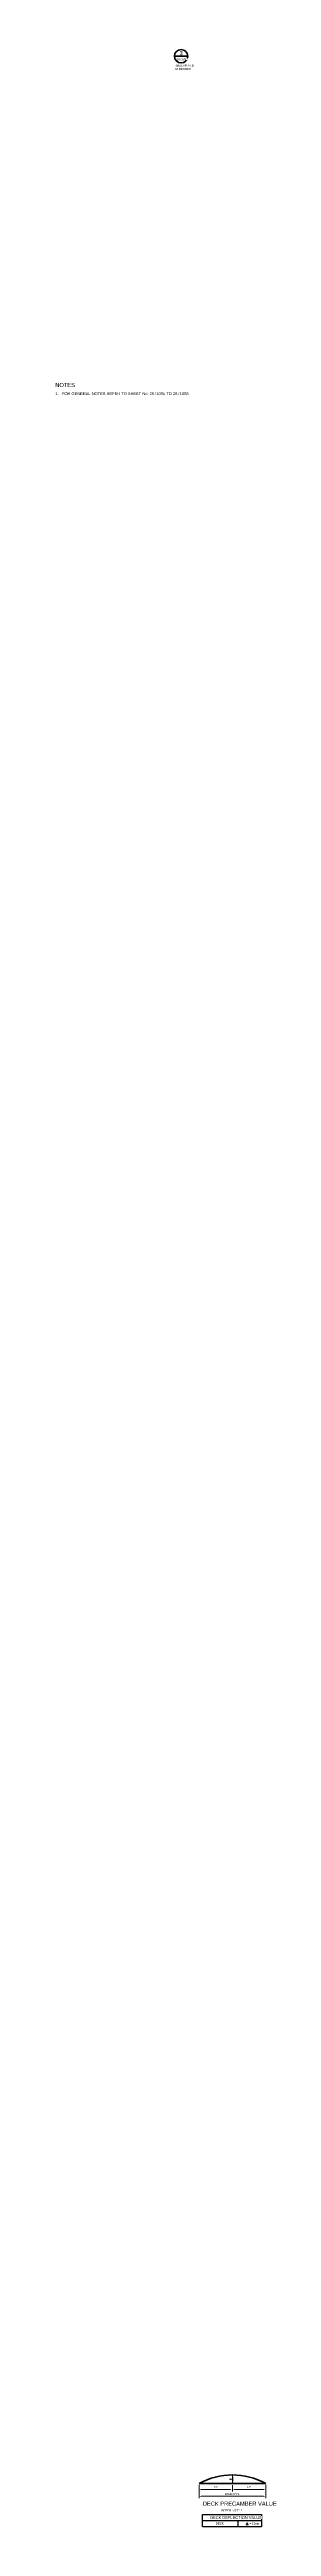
# Model space of a CAD drawing. Header units: metres. Extents: x 564 to 663, y 0 to 1694.
# Drawn here: x 662.67 to 662.923, y 0.105 to 3.07 of the extents above; entities that cross this region are included whole.
import ezdxf

# ---------------------------------------------------------------- set-up
doc = ezdxf.new("R2010")
doc.units = ezdxf.units.M
doc.layers.get('Defpoints').update_dxf_attribs({"color": 41})
for name, color, linetype, lineweight in [('D-BDGE', 7, 'Continuous', 13), ('D-ENHA-TEXT', 7, 'Continuous', 9), ('D-ENHA-TEXT-DIMS', 7, 'Continuous', 9)]:
    doc.layers.add(name, color=color, linetype=linetype, lineweight=lineweight)
doc.styles.add('Arial Narrow_2', font='ARIALN.TTF', dxfattribs={"height": 0.0025})
doc.styles.add('Arial Narrow_6', font='ARIALN.TTF', dxfattribs={"height": 0.0035})
doc.styles.add('Arial Narrow_7', font='ARIALN.TTF', dxfattribs={"height": 0.005})
doc.dimstyles.new('Dimension_Standard_O__mm__6', dxfattribs={"dimscale": 0.3048, "dimtxt": 0.002559, "dimasz": 0.008202, "dimexe": 0.007874, "dimexo": 0.004921, "dimgap": 0.004921, "dimtad": 1, "dimdec": 0, "dimlfac": 1000, "dimzin": 0, "dimdsep": 46, "dimtxsty": 'Arial Narrow_2', "dimsah": 1, "dimcen": 0.09, "dimaunit": 1, "dimadec": 4, "dimazin": 0, "dimtfac": 1, "dimtdec": 4, "dimtix": 1, "dimtmove": 0, "dimatfit": 3, "dimfxl": 1, "dimtvp": 1, "dimtfill": 1, "dimtolj": 1, "dimtzin": 0, "dimlwd": 18, "dimlwe": 18, "dimarcsym": 2})
doc.dimstyles.new('Dimension_Standard_T_REO', dxfattribs={"dimscale": 0.3048, "dimtxt": 0.002559, "dimasz": 0.008202, "dimexe": 0.009843, "dimexo": 0.0625, "dimgap": 0.003281, "dimtad": 1, "dimdec": 0, "dimlfac": 1000, "dimzin": 0, "dimdsep": 46, "dimtxsty": 'Arial Narrow_2', "dimsah": 1, "dimcen": 0.09, "dimaunit": 1, "dimadec": 4, "dimazin": 0, "dimtfac": 1, "dimtdec": 4, "dimtix": 1, "dimtmove": 0, "dimatfit": 3, "dimfxl": 0.009843, "dimfxlon": 1, "dimtvp": 1, "dimtolj": 1, "dimtzin": 0, "dimlwd": 25, "dimlwe": 25, "dimarcsym": 2})

# ---------------------------------------------------------------- blocks, each defined once
blk = doc.blocks.new('DIMBLOCK13-DRG-2871091 - DECK PRECAMBER VALUE')
at = {"layer": 'D-ENHA-TEXT-DIMS', "color": 0, "lineweight": 25, "transparency": 16777216}
for p, q in [((662.8831, 0.1668), (662.8801, 0.1668)), ((662.8831, 0.1566), (662.8801, 0.1566)), ((662.8831, 0.1643), (662.8831, 0.1591))]:
    blk.add_line(p, q, dxfattribs=at)
at = {"layer": 'D-ENHA-TEXT-DIMS', "color": 0, "transparency": 16777216}
for points in [[(662.8827, 0.1643), (662.8835, 0.1643), (662.8831, 0.1668)], [(662.8827, 0.1591), (662.8835, 0.1591), (662.8831, 0.1566)]]:
    blk.add_solid(points, dxfattribs=at)
at = {"layer": 'Defpoints', "color": 0, "transparency": 16777216}
for p in [(662.8831, 0.1566), (662.8861, 0.1668), (662.8861, 0.1566)]:
    blk.add_point(p, dxfattribs=at)
at = {"layer": 'D-ENHA-TEXT-DIMS', "color": 0, "lineweight": 25, "transparency": 16777216, "insert": (662.8806, 0.1617), "char_height": 0.0025, "attachment_point": 5, "rotation": 90, "style": 'Arial Narrow_2'}
blk.add_mtext('\\A1;\u200e', dxfattribs=at)
blk = doc.blocks.new('DIMBLOCK14-DRG-2871091 - DECK PRECAMBER VALUE')
at = {"layer": 'D-ENHA-TEXT-DIMS', "color": 0, "lineweight": 18, "transparency": 16777216}
for p, q in [((662.8431, 0.1551), (662.8431, 0.1472)), ((662.8456, 0.1496), (662.8806, 0.1496)), ((662.8831, 0.1546), (662.8831, 0.1472))]:
    blk.add_line(p, q, dxfattribs=at)
at = {"layer": 'D-ENHA-TEXT-DIMS', "color": 0, "transparency": 16777216}
for points in [[(662.8456, 0.15), (662.8456, 0.1492), (662.8431, 0.1496)], [(662.8806, 0.15), (662.8806, 0.1492), (662.8831, 0.1496)]]:
    blk.add_solid(points, dxfattribs=at)
at = {"layer": 'Defpoints', "color": 0, "transparency": 16777216}
for p in [(662.8431, 0.1566), (662.8831, 0.1561), (662.8831, 0.1496)]:
    blk.add_point(p, dxfattribs=at)
at = {"layer": 'D-ENHA-TEXT-DIMS', "color": 0, "lineweight": 18, "transparency": 16777216, "insert": (662.8631, 0.1524), "char_height": 0.0025, "width": 0.004776, "attachment_point": 5, "style": 'Arial Narrow_2', "bg_fill": 3, "box_fill_scale": 1.1, "bg_fill_color": 256, "bg_fill_true_color": 13158600, "bg_fill_transparency": 0}
blk.add_mtext('\\A1;L/2', dxfattribs=at)
blk = doc.blocks.new('DIMBLOCK15-DRG-2871091 - DECK PRECAMBER VALUE')
at = {"layer": 'D-ENHA-TEXT-DIMS', "color": 0, "lineweight": 18, "transparency": 16777216}
for p, q in [((662.8831, 0.1546), (662.8831, 0.1472)), ((662.8856, 0.1496), (662.9206, 0.1496)), ((662.9231, 0.1551), (662.9231, 0.1472))]:
    blk.add_line(p, q, dxfattribs=at)
at = {"layer": 'D-ENHA-TEXT-DIMS', "color": 0, "transparency": 16777216}
for points in [[(662.8856, 0.15), (662.8856, 0.1492), (662.8831, 0.1496)], [(662.9206, 0.15), (662.9206, 0.1492), (662.9231, 0.1496)]]:
    blk.add_solid(points, dxfattribs=at)
at = {"layer": 'Defpoints', "color": 0, "transparency": 16777216}
for p in [(662.8831, 0.1561), (662.9231, 0.1566), (662.9231, 0.1496)]:
    blk.add_point(p, dxfattribs=at)
at = {"layer": 'D-ENHA-TEXT-DIMS', "color": 0, "lineweight": 18, "transparency": 16777216, "insert": (662.9031, 0.1524), "char_height": 0.0025, "width": 0.004776, "attachment_point": 5, "style": 'Arial Narrow_2', "bg_fill": 3, "box_fill_scale": 1.1, "bg_fill_color": 256, "bg_fill_true_color": 13158600, "bg_fill_transparency": 0}
blk.add_mtext('\\A1;L/2', dxfattribs=at)
blk = doc.blocks.new('DIMBLOCK16-DRG-2871091 - DECK PRECAMBER VALUE')
at = {"layer": 'D-ENHA-TEXT-DIMS', "color": 0, "lineweight": 18, "transparency": 16777216}
for p, q in [((662.8431, 0.1551), (662.8431, 0.1389)), ((662.9231, 0.1551), (662.9231, 0.1389)), ((662.8456, 0.1413), (662.9206, 0.1413))]:
    blk.add_line(p, q, dxfattribs=at)
at = {"layer": 'D-ENHA-TEXT-DIMS', "color": 0, "transparency": 16777216}
for points in [[(662.8456, 0.1417), (662.8456, 0.1409), (662.8431, 0.1413)], [(662.9206, 0.1417), (662.9206, 0.1409), (662.9231, 0.1413)]]:
    blk.add_solid(points, dxfattribs=at)
at = {"layer": 'Defpoints', "color": 0, "transparency": 16777216}
for p in [(662.8431, 0.1566), (662.9231, 0.1566), (662.9231, 0.1413)]:
    blk.add_point(p, dxfattribs=at)
at = {"layer": 'D-ENHA-TEXT-DIMS', "color": 0, "lineweight": 18, "transparency": 16777216, "insert": (662.8831, 0.1441), "char_height": 0.0025, "width": 0.018178, "attachment_point": 5, "style": 'Arial Narrow_2', "bg_fill": 3, "box_fill_scale": 1.1, "bg_fill_color": 256, "bg_fill_true_color": 13158600, "bg_fill_transparency": 0}
blk.add_mtext("\\A1;LENGTH 'L'", dxfattribs=at)

msp = doc.modelspace()

# ---------------------------------------------------------------- linework, layer by layer
at = {"layer": 'D-BDGE', "lineweight": 50}
for p, q in [((662.8135, 3.0623), (662.8295, 3.0623)), ((662.8135, 3.0623), (662.8295, 3.0623)), ((662.8431, 0.1566), (662.9231, 0.1566))]:
    msp.add_line(p, q, dxfattribs=at)
at = {"layer": 'D-BDGE', "lineweight": 18}
for p, q in [((662.8798, 0.1617), (662.8817, 0.1624)), ((662.8798, 0.1617), (662.8817, 0.161)), ((662.8817, 0.1624), (662.8817, 0.161)), ((662.9008, 0.1101), (662.8996, 0.107)), ((662.8996, 0.107), (662.9021, 0.107)), ((662.9008, 0.1101), (662.9021, 0.107))]:
    msp.add_line(p, q, dxfattribs=at)
at = {"layer": 'D-BDGE', "lineweight": 9}
msp.add_line((662.8831, 0.1668), (662.8831, 0.1566), dxfattribs=at)
at = {"layer": 'D-BDGE', "lineweight": 25}
for p, q in [((662.8472, 0.1195), (662.918, 0.1195)), ((662.8472, 0.1052), (662.8472, 0.1195)), ((662.918, 0.1195), (662.918, 0.1052)), ((662.8472, 0.1122), (662.918, 0.1122)), ((662.8472, 0.1052), (662.918, 0.1052)), ((662.8897, 0.1122), (662.8897, 0.1052))]:
    msp.add_line(p, q, dxfattribs=at)
at = {"layer": 'D-BDGE', "lineweight": 50}
for centre, radius, start, end in [((662.8215, 3.0623), 0.008, 0, 180), ((662.8215, 3.0623), 0.008, 180, 0), ((662.8831, 0.0838), 0.0831, 61.2215, 118.7785)]:
    msp.add_arc(centre, radius, start, end, dxfattribs=at)

# ---------------------------------------------------------------- texts
at = {"layer": 'D-ENHA-TEXT', "insert": (662.6704, 2.6601), "char_height": 0.0035, "attachment_point": 1, "style": 'Arial Narrow_6', "bg_fill": 3, "box_fill_scale": 1, "bg_fill_color": 256, "bg_fill_true_color": 13158600, "bg_fill_transparency": 0}
msp.add_mtext('1.', dxfattribs=at)

# ---------------------------------------------------------------- dimensions: what is measured, and where the dimension line sits
at = {"layer": 'D-ENHA-TEXT-DIMS', "lineweight": 25}
dim = msp.add_linear_dim(base=(662.8831, 0.1566), p1=(662.8861, 0.1668), p2=(662.8861, 0.1566), angle=90, text='\u200e', dimstyle='Dimension_Standard_T_REO', override={"dimpost": '<>', "dimfxl": 0.010262}, dxfattribs=at)
dim.commit()
dim.dimension.update_dxf_attribs({"geometry": 'DIMBLOCK13-DRG-2871091 - DECK PRECAMBER VALUE', "text_midpoint": (662.8806, 0.1617)})

# ---------------------------------------------------------------- next in the draw order: texts
at = {"layer": 'D-ENHA-TEXT', "insert": (662.8161, 3.0599), "char_height": 0.0025, "attachment_point": 1, "style": 'Arial Narrow_2', "bg_fill": 3, "box_fill_scale": 1, "bg_fill_color": 256, "bg_fill_transparency": 0}
msp.add_mtext('2871091', dxfattribs=at)
at = {"layer": 'D-ENHA-TEXT', "attachment_point": 1, "bg_fill": 3, "box_fill_scale": 1, "bg_fill_color": 256, "bg_fill_true_color": 13158600, "bg_fill_transparency": 0}
for s, insert, char_height, style in [('FOR GENERAL NOTES REFER TO SHEET No. 2871005 TO 2871008.', (662.6784, 2.6601), 0.0035, 'Arial Narrow_6'), ('DECK PRECAMBER VALUE', (662.8476, 0.135), 0.005, 'Arial Narrow_7')]:
    msp.add_mtext(s, dxfattribs=dict(at, insert=insert, char_height=char_height, style=style))

# ---------------------------------------------------------------- next in the draw order: texts
at = {"layer": 'D-ENHA-TEXT', "insert": (662.8196, 3.0685), "char_height": 0.005, "attachment_point": 1, "style": 'Arial Narrow_7', "bg_fill": 3, "box_fill_scale": 1, "bg_fill_color": 256, "bg_fill_transparency": 0}
msp.add_mtext('3', dxfattribs=at)
at = {"layer": 'D-ENHA-TEXT', "attachment_point": 1, "bg_fill": 3, "box_fill_scale": 1, "bg_fill_color": 256, "bg_fill_true_color": 13158600, "bg_fill_transparency": 0}
for s, insert, char_height, style in [('NOTES', (662.6704, 2.6712), 0.005, 'Arial Narrow_7'), ('REFER NOTE 2.', (662.87, 0.1257), 0.0025, 'Arial Narrow_2')]:
    msp.add_mtext(s, dxfattribs=dict(at, insert=insert, char_height=char_height, style=style))

# ---------------------------------------------------------------- next in the draw order: dimensions: what is measured, and where the dimension line sits
at = {"layer": 'D-ENHA-TEXT-DIMS', "lineweight": 18}
dim = msp.add_linear_dim(base=(662.8831, 0.1496), p1=(662.8431, 0.1566), p2=(662.8831, 0.1561), text='L/2', dimstyle='Dimension_Standard_O__mm__6', override={"dimpost": '<>', "dimfxl": 0.040003}, dxfattribs=at)
dim.commit()
dim.dimension.update_dxf_attribs({"geometry": 'DIMBLOCK14-DRG-2871091 - DECK PRECAMBER VALUE', "text_midpoint": (662.8631, 0.1524)})

# ---------------------------------------------------------------- next in the draw order: texts
at = {"layer": 'D-ENHA-TEXT', "insert": (662.8148, 3.0522), "char_height": 0.0025, "attachment_point": 1, "style": 'Arial Narrow_2', "bg_fill": 3, "box_fill_scale": 1, "bg_fill_color": 256, "bg_fill_transparency": 0}
msp.add_mtext('SIMILAR AND ', dxfattribs=at)
at = {"layer": 'D-ENHA-TEXT', "insert": (662.8564, 0.1176), "char_height": 0.0035, "attachment_point": 1, "style": 'Arial Narrow_6', "bg_fill": 3, "box_fill_scale": 1, "bg_fill_color": 256, "bg_fill_true_color": 13158600, "bg_fill_transparency": 0}
msp.add_mtext('DECK DEFLECTION VALUE', dxfattribs=at)

# ---------------------------------------------------------------- next in the draw order: dimensions: what is measured, and where the dimension line sits
at = {"layer": 'D-ENHA-TEXT-DIMS', "lineweight": 18}
dim = msp.add_linear_dim(base=(662.9231, 0.1496), p1=(662.8831, 0.1561), p2=(662.9231, 0.1566), text='L/2', dimstyle='Dimension_Standard_O__mm__6', override={"dimpost": '<>', "dimfxl": 0.040003}, dxfattribs=at)
dim.commit()
dim.dimension.update_dxf_attribs({"geometry": 'DIMBLOCK15-DRG-2871091 - DECK PRECAMBER VALUE', "text_midpoint": (662.9031, 0.1524)})

# ---------------------------------------------------------------- next in the draw order: texts
at = {"layer": 'D-ENHA-TEXT', "insert": (662.8148, 3.0481), "char_height": 0.0025, "attachment_point": 1, "style": 'Arial Narrow_2', "bg_fill": 3, "box_fill_scale": 1, "bg_fill_color": 256, "bg_fill_transparency": 0}
msp.add_mtext('MIRRORED', dxfattribs=at)
at = {"layer": 'D-ENHA-TEXT', "char_height": 0.0025, "attachment_point": 1, "style": 'Arial Narrow_2', "bg_fill": 3, "box_fill_scale": 1, "bg_fill_color": 256, "bg_fill_true_color": 13158600, "bg_fill_transparency": 0}
for s, insert in [('DECK', (662.8632, 0.11)), ('= 12mm', (662.9037, 0.11))]:
    msp.add_mtext(s, dxfattribs=dict(at, insert=insert))

# ---------------------------------------------------------------- next in the draw order: dimensions: what is measured, and where the dimension line sits
at = {"layer": 'D-ENHA-TEXT-DIMS', "lineweight": 18}
dim = msp.add_linear_dim(base=(662.9231, 0.1413), p1=(662.8431, 0.1566), p2=(662.9231, 0.1566), text="LENGTH 'L'", dimstyle='Dimension_Standard_O__mm__6', override={"dimpost": '<>', "dimfxl": 0.08}, dxfattribs=at)
dim.commit()
dim.dimension.update_dxf_attribs({"geometry": 'DIMBLOCK16-DRG-2871091 - DECK PRECAMBER VALUE', "text_midpoint": (662.8831, 0.1441)})

doc.saveas('drawing.dxf')
